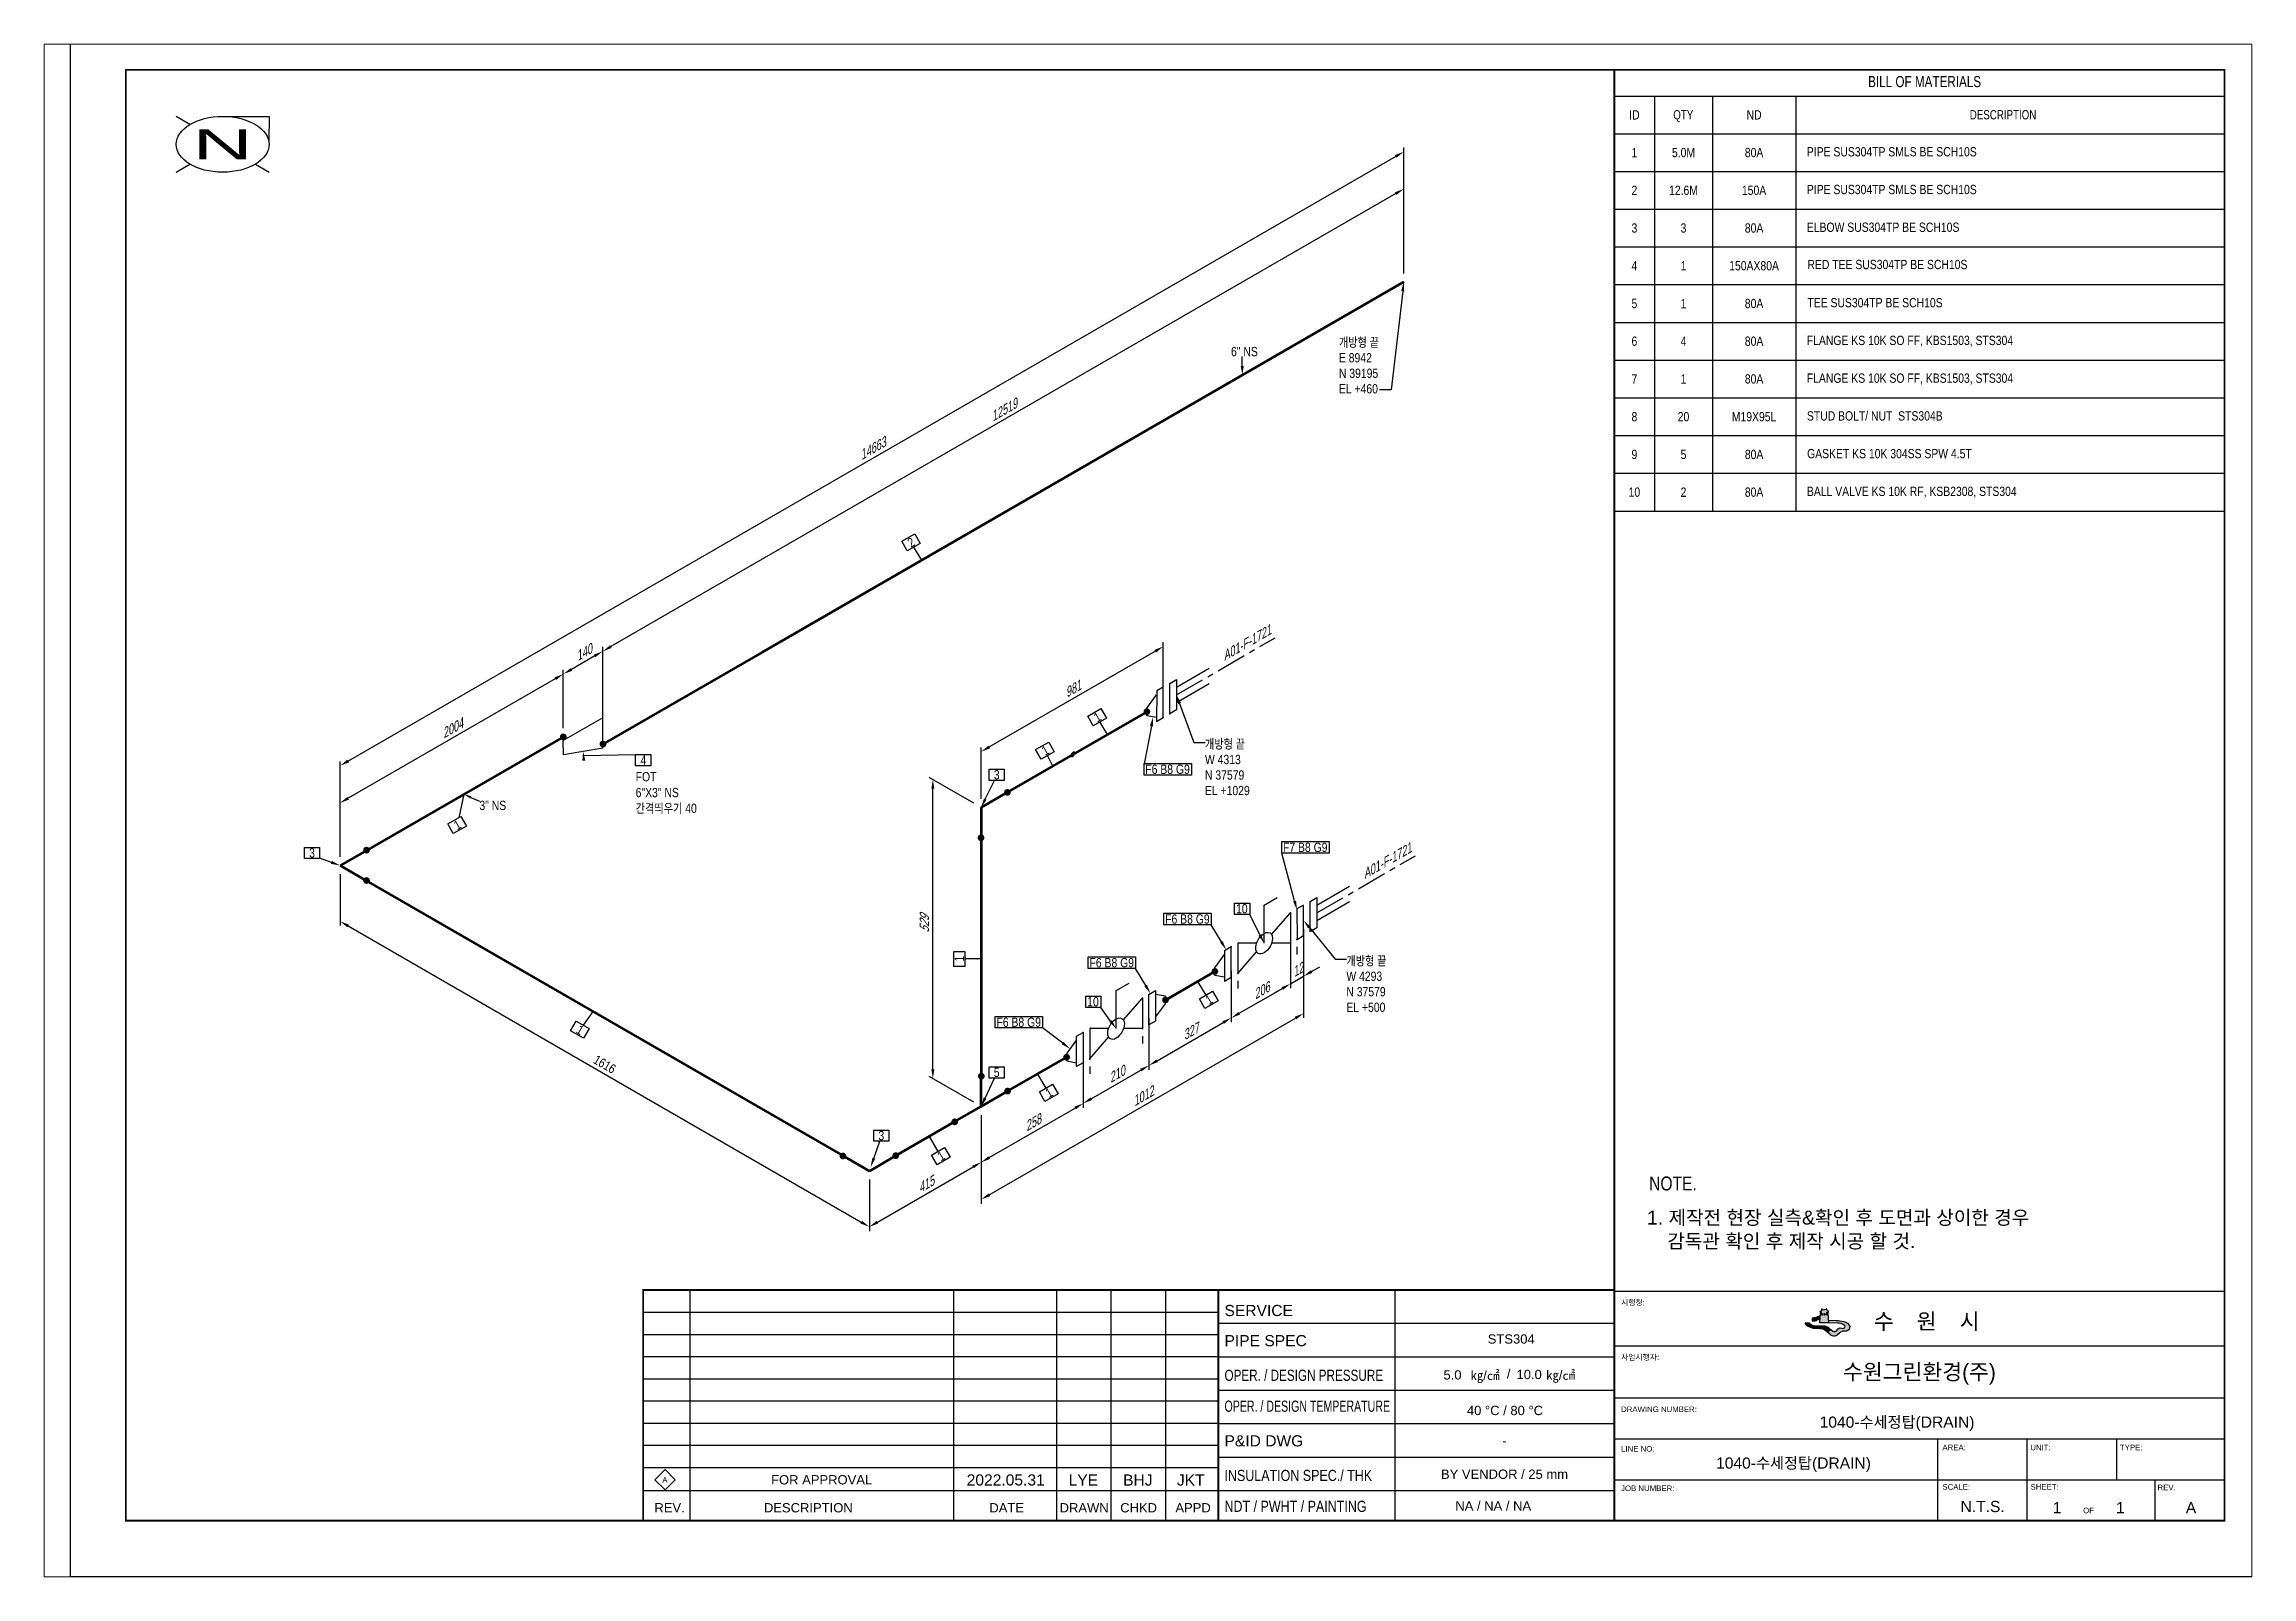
# Paper-space layout '배치1' of a CAD drawing. Header units: millimetres. Extents: x 0 to 588, y -18 to 390.
# The model-space entities are those that its viewports show. They can reach past a viewport. Long polylines and large blocks are cut down to what shows.
import ezdxf
from ezdxf import colors
from ezdxf.entities.mleader import LeaderData, LeaderLine
from ezdxf.enums import TextEntityAlignment as Align
from ezdxf.math import Vec2, Vec3

# ---------------------------------------------------------------- set-up
doc = ezdxf.new("R2010")
doc.units = ezdxf.units.MM
doc.header["$LTSCALE"] = 0.25
doc.linetypes.add('CENTER', pattern=[50.8, 31.75, -6.35, 6.35, -6.35])
doc.linetypes.add('DASHED2', pattern=[9.525, 6.35, -3.175])
for name, color, linetype in [('7', 5, 'Continuous'), ('TITLE', 7, 'Continuous'), ('기기', 6, 'Continuous'), ('기호', 4, 'Continuous'), ('밸브', 4, 'Continuous'), ('연속', 7, 'DASHED2'), ('열 추적 선', 7, 'CENTER'), ('용접', 1, 'Continuous'), ('주석', 7, 'Continuous'), ('지시선', 1, 'Continuous'), ('치수', 1, 'Continuous'), ('테이블', 7, 'Continuous')]:
    doc.layers.add(name, color=color, linetype=linetype)
doc.layers.add('파이프', color=3, linetype='Continuous', lineweight=70)
doc.styles.add('AdskIsoAnnotation', font='arial.ttf', dxfattribs={"width": 0.8, "height": 1})
doc.styles.add('AdskIsoMetric', font='arial.ttf', dxfattribs={"width": 0.8, "height": 2.5})
doc.styles.add('AdskIsoMetric-30', font='arial.ttf', dxfattribs={"width": 0.8, "height": 2.5})
doc.styles.add('AdskIsoMetric30', font='arial.ttf', dxfattribs={"width": 0.8, "oblique": 29.99985, "height": 2.5})
doc.styles.add('FF1', font='arial.ttf')
doc.styles.add('MtXpl_', font='')
doc.styles.add('RomanS', font='arial.ttf')
doc.styles.get("Standard").update_dxf_attribs({"font": 'arial.ttf'})
doc.styles.add('굴림', font='')
doc.styles.get('MtXpl_').set_extended_font_data('Gulim')
doc.styles.get('굴림').set_extended_font_data('Gulim')
doc.dimstyles.new('AdskIsoMetric', dxfattribs={"dimtxt": 2.5, "dimasz": 2.5, "dimexe": 1, "dimexo": 2, "dimgap": 0.8, "dimtad": 1, "dimdec": 0, "dimrnd": 1, "dimzin": 0, "dimdsep": 46, "dimtxsty": 'AdskIsoMetric', "dimcen": 0, "dimclrt": 7, "dimadec": 0, "dimazin": 0, "dimtfac": 1, "dimtdec": 0, "dimtmove": 1, "dimatfit": 3, "dimfxl": 0, "dimfrac": 2, "dimtolj": 1, "dimtzin": 0, "dimarcsym": 0})

psp = doc.layouts.new('배치1')

msp = doc.modelspace()

# ---------------------------------------------------------------- texts
at = {"color": 0, "linetype": 'ByBlock', "lineweight": 40, "width": 2}
msp.add_text('N', height=8, dxfattribs=at).set_placement((41, 385), align=Align.MIDDLE_CENTER)
at = {"color": 7, "linetype": 'ByBlock', "lineweight": -2, "style": 'RomanS'}
for s, height, p in [('SERVICE', 3, (310.25, 70.006)), ('시행청:', 1.5, (416.837, 72.886)), ('PIPE SPEC', 3, (310.25, 61.898)), ('사업시행자:', 1.5, (416.837, 58.196)), ('DRAWING NUMBER:', 1.5, (416.837, 44.196)), ('P&ID DWG ', 3, (310.25, 34.973)), ('LINE NO:', 1.5, (416.837, 33.579)), ('AREA:', 1.5, (503.19, 33.944)), ('UNIT:', 1.5, (526.812, 33.944)), ('TYPE:', 1.5, (550.891, 33.944)), ('JOB NUMBER:', 1.5, (416.837, 22.962)), ('SCALE:', 1.5, (503.19, 23.327)), ('SHEET:', 1.5, (526.89, 23.327)), ('REV.', 1.5, (560.998, 23.16)), ('OF', 1.5, (541, 17))]:
    msp.add_text(s, height=height, dxfattribs=at).set_placement(p)
at = {"style": '굴림'}
msp.add_text('수    원    시', height=4.25599, dxfattribs=at).set_placement((484.757, 66.468))
at = {"color": 7, "style": 'AdskIsoMetric'}
for s, p in [('STS304', (381.003, 62.591)), ('5.0', (369.103, 52.946)), ('㎏/㎠', (376.378, 52.807)), ('/', (386.126, 53.202)), ('10.0', (388.732, 53.064)), ('㎏/㎠', (396.696, 52.866)), ('40 %%DC / 80 %%DC', (375.399, 43.383)), ('NA / NA / NA', (372.284, 17.73))]:
    msp.add_text(s, height=2.5, dxfattribs=at).set_placement(p)
at = {"color": 7, "linetype": 'ByBlock', "lineweight": -2, "style": 'RomanS'}
for s, width, p in [('OPER. / DESIGN PRESSURE', 0.75, (310.25, 52.589)), ('OPER. / DESIGN TEMPERATURE', 0.68, (310.25, 44.281)), ('INSULATION SPEC./ THK', 0.8, (310.25, 25.664)), ('NDT / PWHT / PAINTING', 0.8, (310.25, 17.356))]:
    msp.add_text(s, height=3, dxfattribs=dict(at, width=width)).set_placement(p)
at = {"style": '굴림'}
msp.add_text('수원그린환경(주)', height=4.256, dxfattribs=at).set_placement((497, 55), align=Align.MIDDLE_CENTER)
at = {"color": 7, "style": 'AdskIsoMetric'}
for s, p in [('-', (385.5, 36.5)), ('FOR APPROVAL', (201.988, 26)), ('BY VENDOR / 25 mm', (385.5, 27.5))]:
    msp.add_text(s, height=2.5, dxfattribs=at).set_placement(p, align=Align.MIDDLE_CENTER)
at = {"color": 7, "linetype": 'ByBlock', "lineweight": -2, "style": 'RomanS'}
for s, p in [('REV.', (161.116, 17.225)), ('DESCRIPTION', (198.401, 17.225)), ('DATE', (251.719, 17.225)), ('DRAWN', (272.53, 17.225)), ('CHKD', (287.17, 17.225)), ('APPD', (301.809, 17.225))]:
    msp.add_text(s, height=2.5, dxfattribs=at).set_placement(p, align=Align.CENTER)
at = {"color": 7, "linetype": 'ByBlock', "lineweight": -2}
msp.add_text('N.T.S.', height=3, dxfattribs=at).set_placement((514, 17.32), align=Align.CENTER)
at = {"color": 7}
for tag, p in [('1040-수세정탑(DRAIN)', (491, 40)), ('1040-수세정탑(DRAIN)', (463.172, 29)), ('2022.05.31', (251.451, 24.452)), ('LYE', (272.32, 24.424)), ('BHJ', (286.959, 24.424)), ('JKT', (301.175, 24.424)), ('1', (534, 17)), ('1', (551, 17)), ('A', (570, 17))]:
    msp.add_attdef(tag, text='', height=3, dxfattribs=at).set_placement(p, align=Align.CENTER)
at = {"layer": 'TITLE', "color": 7, "linetype": 'Continuous', "style": 'FF1'}
msp.add_text('A', height=1.495, dxfattribs=at).set_placement((159.169, 25.222))
at = {"layer": '기기', "char_height": 2.5, "attachment_point": 5, "rotation": 29.999155, "style": 'AdskIsoMetric30'}
for insert in [(316.015, 250.836), (353.728, 192.226)]:
    msp.add_mtext('\\A1;A01-F-1721', dxfattribs=dict(at, insert=insert))
at = {"layer": '주석', "style": 'AdskIsoAnnotation', "width": 0.8}
msp.add_text('NOTE.', height=3.75, dxfattribs=at).set_placement((424.373, 103.772))
at = {"layer": '주석', "style": 'AdskIsoAnnotation'}
for s, p in [('1. 제작전 현장 실측&확인 후 도면과 상이한 경우 ', (423.78, 94.608)), ('   감독관 확인 후 제작 시공 할 것.', (424.903, 88.268))]:
    msp.add_text(s, height=3.75, dxfattribs=at).set_placement(p)
at = {"layer": '주석', "char_height": 2.5, "attachment_point": 7, "style": 'AdskIsoAnnotation'}
for s, insert in [('{\\fGulim|b0|i0|c129|p50;개방형 끝\\P}E 8942\\PN 39195\\PEL +460', (341, 318)), ('{\\Q0;6" NS}', (312, 328)), ('{\\fGulim|b0|i0|c129|p50;개방형 끝\\P}W 4313\\PN 37579\\PEL +1029', (305, 210)), ('{\\Q0;FOT}', (152, 213.703)), ('{\\Q0;3" NS}', (110, 206)), ('{\\Q0;간격띄우기 40}', (152, 205)), ('{\\Q0;6"X3" NS}', (152, 209.45)), ('{\\fGulim|b0|i0|c129|p50;개방형 끝\\P}W 4293\\PN 37579\\PEL +500', (343, 151.74))]:
    msp.add_mtext(s, dxfattribs=dict(at, insert=insert))
at = {"layer": '테이블', "width": 0.8}
for s, height, style, p in [('BILL OF MATERIALS', 3, 'MtXpl_', (483.23, 400.364)), ('QTY', 2.5, 'MtXpl_', (430.863, 391.689)), ('DESCRIPTION', 2.5, 'MtXpl_', (510.544, 391.692)), ('PIPE SUS304TP SMLS BE SCH10S', 2.5, 'AdskIsoMetric', (466.76, 381.744)), ('PIPE SUS304TP SMLS BE SCH10S', 2.5, 'AdskIsoMetric', (466.76, 371.601)), ('ELBOW SUS304TP BE SCH10S', 2.5, 'AdskIsoMetric', (466.755, 361.458)), ('RED TEE SUS304TP BE SCH10S', 2.5, 'AdskIsoMetric', (466.91, 351.436)), ('TEE SUS304TP BE SCH10S', 2.5, 'AdskIsoMetric', (466.91, 341.172)), ('FLANGE KS 10K SO FF, KBS1503, STS304', 2.5, 'AdskIsoMetric', (466.747, 331.03)), ('FLANGE KS 10K SO FF, KBS1503, STS304', 2.5, 'AdskIsoMetric', (466.747, 320.887)), ('STUD BOLT/ NUT  STS304B', 2.5, 'AdskIsoMetric', (466.771, 310.743)), ('GASKET KS 10K 304SS SPW 4.5T', 2.5, 'AdskIsoMetric', (466.827, 300.601)), ('BALL VALVE KS 10K RF, KSB2308, STS304', 2.5, 'AdskIsoMetric', (466.771, 290.457))]:
    msp.add_text(s, height=height, dxfattribs=dict(at, style=style)).set_placement(p)
at = {"layer": '테이블', "char_height": 2.5, "attachment_point": 5, "style": 'AdskIsoMetric'}
for s, insert, width in [('ID', (420.41, 392.911), 7.82004), ('ND', (452.574, 392.911), 19.37038), ('1', (420.41, 382.768), 7.82004), ('5.0M', (433.604, 382.768), 12.56849), ('80A', (452.574, 382.768), 19.37038), ('2', (420.41, 372.625), 7.82004), ('12.6M', (433.604, 372.625), 12.56849), ('150A', (452.574, 372.625), 19.37038), ('3', (420.41, 362.482), 7.82004), ('3', (433.604, 362.482), 12.56849), ('80A', (452.574, 362.482), 19.37038), ('4', (420.41, 352.339), 7.82004), ('1', (433.604, 352.339), 12.56849), ('150AX80A', (452.574, 352.339), 19.37038), ('5', (420.41, 342.196), 7.82004), ('1', (433.604, 342.196), 12.56849), ('80A', (452.574, 342.196), 19.37038), ('6', (420.41, 332.054), 7.82004), ('4', (433.604, 332.054), 12.56849), ('80A', (452.574, 332.054), 19.37038), ('7', (420.41, 321.911), 7.82004), ('1', (433.604, 321.911), 12.56849), ('80A', (452.574, 321.911), 19.37038), ('8', (420.41, 311.768), 7.82004), ('20', (433.604, 311.768), 12.56849), ('M19X95L', (452.574, 311.768), 19.37038), ('9', (420.41, 301.625), 7.82004), ('5', (433.604, 301.625), 12.56849), ('80A', (452.574, 301.625), 19.37038), ('10', (420.41, 291.482), 7.82004), ('2', (433.604, 291.482), 12.56849), ('80A', (452.574, 291.482), 19.37038)]:
    msp.add_mtext(s, dxfattribs=dict(at, insert=insert, width=width))

# ---------------------------------------------------------------- blocks, each defined once
blk = doc.blocks.new('플랜지WN-2-IsoLeft')
at = {"color": 0, "linetype": 'ByBlock', "lineweight": -2, "extrusion": (0, -0.816497, -0.57735)}
for p, q in [((-0.155, -0.115), (0.199, 0.089)), ((-0.066, 0.089), (-0.155, 0.038)), ((-0.155, 0.038), (-0.11, -0.089)), ((0.155, 0.064), (-0.066, 0.089)), ((0.287, 0.038), (-0.066, -0.166)), ((0.199, 0.089), (0.287, 0.038)), ((-0.066, -0.166), (-0.155, -0.115))]:
    blk.add_line(p, q, dxfattribs=at)
blk = doc.blocks.new('개스킷-2-IsoLeft')
at = {"color": 0, "linetype": 'ByBlock', "lineweight": -2, "extrusion": (0, 0, -1)}
for p in [(0.133, 0.128), (0.221, 0.077), (-0.23, -0.071), (-0.133, -0.128)]:
    blk.add_point(p, dxfattribs=at)
blk = doc.blocks.new('볼 밸브-2-IsoLeft')
at = {"color": 0, "linetype": 'ByBlock', "lineweight": -2, "extrusion": (0, -0.816497, -0.57735)}
for p, q in [((-0.177, 0.306), (-0.53, 0.102)), ((-0.05, 0.087), (-0.177, 0.306)), ((-0.53, 0.102), (-0.151, 0.029)), ((0.177, -0.306), (0.05, -0.087)), ((0.113, -0.065), (0.113, -0.065)), ((0.151, -0.029), (0.53, -0.102)), ((0.53, -0.102), (0.177, -0.306))]:
    blk.add_line(p, q, dxfattribs=at)
at = {"linetype": 'ByBlock', "extrusion": (0, 0, -1)}
for start_param, end_param in [(3.926991, 7.068583), (0.785398, 3.926991)]:
    blk.add_ellipse((0, 0), major_axis=(-0.159, 0), ratio=0.57735, start_param=start_param, end_param=end_param, dxfattribs=at)
blk = doc.blocks.new('Operator_Lever-2-IsoLeft')
at = {"color": 0, "linetype": 'ByBlock', "lineweight": -2, "extrusion": (0, -0.816497, -0.57735)}
for p, q in [((0, 0), (0.442, 0.255)), ((0.442, 0.255), (0.619, 0.153))]:
    blk.add_line(p, q, dxfattribs=at)
blk = doc.blocks.new('플랜지-2-IsoLeft')
at = {"color": 0, "linetype": 'ByBlock', "lineweight": -2}
blk.add_wipeout([(0.221, 0.077), (0.133, 0.128), (-0.221, -0.077), (-0.133, -0.128)], dxfattribs=at)
at = {"color": 0, "linetype": 'ByBlock', "lineweight": -2, "extrusion": (0, -0.816497, -0.57735)}
for p, q in [((0.133, 0.128), (-0.221, -0.077)), ((-0.133, -0.128), (0.221, 0.077)), ((0.221, 0.077), (0.133, 0.128)), ((-0.221, -0.077), (-0.133, -0.128))]:
    blk.add_line(p, q, dxfattribs=at)
at = {"color": 0, "linetype": 'ByBlock', "lineweight": -2}
blk.add_wipeout([(0.221, 0.077), (0.133, 0.128), (-0.221, -0.077), (-0.133, -0.128)], dxfattribs=at)
at = {"color": 0, "linetype": 'ByBlock', "lineweight": -2, "extrusion": (0, -0.816497, -0.57735)}
for p, q in [((0.133, 0.128), (-0.221, -0.077)), ((-0.133, -0.128), (0.221, 0.077)), ((0.221, 0.077), (0.133, 0.128)), ((-0.221, -0.077), (-0.133, -0.128))]:
    blk.add_line(p, q, dxfattribs=at)
blk = doc.blocks.new('플랜지WN-1-IsoLeft')
at = {"color": 0, "linetype": 'ByBlock', "lineweight": -2, "extrusion": (0, 0.816497, 0.57735)}
for p, q in [((0.199, 0.089), (-0.155, -0.115)), ((-0.155, 0.038), (-0.066, 0.089)), ((-0.11, -0.089), (-0.155, 0.038)), ((-0.066, 0.089), (0.155, 0.064)), ((-0.066, -0.166), (0.287, 0.038)), ((0.287, 0.038), (0.199, 0.089)), ((-0.155, -0.115), (-0.066, -0.166))]:
    blk.add_line(p, q, dxfattribs=at)
blk = doc.blocks.new('개스킷-1-IsoLeft')
at = {"color": 0, "linetype": 'ByBlock', "lineweight": -2}
for p in [(0.124, 0.133), (0.221, 0.077), (-0.221, -0.077), (-0.133, -0.128)]:
    blk.add_point(p, dxfattribs=at)
blk = doc.blocks.new('리듀서 ECC-1-IsoLeft')
at = {"color": 0, "linetype": 'ByBlock', "lineweight": -2, "extrusion": (0, 0.816497, 0.57735)}
for p, q in [((-0.298, 0.134), (-0.133, 0.23)), ((0.044, -0.281), (-0.298, 0.134)), ((0.398, -0.077), (-0.133, 0.23)), ((0.044, -0.281), (0.398, -0.077))]:
    blk.add_line(p, q, dxfattribs=at)
blk = doc.blocks.new('*D33')
at = {"layer": 'Defpoints', "color": 0}
for p in [(293.78, 249.98), (293.78, 234.98), (244.86, 206.74)]:
    blk.add_point(p, dxfattribs=at)
at = {"layer": '치수', "color": 0, "lineweight": -2}
for p, q in [((293.78, 237.29), (293.78, 251.14)), ((247.03, 222.99), (291.62, 248.73)), ((244.86, 209.05), (244.86, 222.89))]:
    blk.add_line(p, q, dxfattribs=at)
at = {"layer": '치수', "color": 0}
for points in [[(291.41, 249.09), (291.83, 248.37), (293.78, 249.98)], [(246.82, 223.35), (247.24, 222.63), (244.86, 221.74)]]:
    blk.add_solid(points, dxfattribs=at)
at = {"layer": '치수', "color": 7, "insert": (269.32, 238.48), "char_height": 2.5, "attachment_point": 5, "rotation": 29.99985, "style": 'AdskIsoMetric30'}
blk.add_mtext('\\A1;981', dxfattribs=at)
blk = doc.blocks.new('*D34')
at = {"layer": 'Defpoints', "color": 0}
for p in [(231.87, 214.24), (244.86, 206.74), (244.86, 126.36)]:
    blk.add_point(p, dxfattribs=at)
at = {"layer": '치수', "color": 0, "lineweight": -2}
for p, q in [((242.86, 207.89), (230.87, 214.82)), ((231.87, 136.36), (231.87, 211.74)), ((242.86, 127.51), (230.87, 134.43))]:
    blk.add_line(p, q, dxfattribs=at)
at = {"layer": '치수', "color": 0}
for points in [[(231.46, 211.74), (232.29, 211.74), (231.87, 214.24)], [(231.46, 136.36), (232.29, 136.36), (231.87, 133.86)]]:
    blk.add_solid(points, dxfattribs=at)
at = {"layer": '치수', "color": 7, "insert": (229.61, 175.36), "char_height": 2.5, "attachment_point": 5, "rotation": 89.99828, "style": 'AdskIsoMetric30'}
blk.add_mtext('\\A1;529', dxfattribs=at)
blk = doc.blocks.new('*D35')
at = {"layer": 'Defpoints', "color": 0}
for p in [(244.86, 126.36), (214.8, 109), (244.86, 111.36)]:
    blk.add_point(p, dxfattribs=at)
at = {"layer": '치수', "color": 0, "lineweight": -2}
for p, q in [((244.86, 124.05), (244.86, 110.2)), ((216.97, 95.25), (242.7, 110.11)), ((214.8, 106.69), (214.8, 92.85))]:
    blk.add_line(p, q, dxfattribs=at)
at = {"layer": '치수', "color": 0}
for points in [[(242.49, 110.47), (242.91, 109.74), (244.86, 111.36)], [(216.76, 95.61), (217.17, 94.89), (214.8, 94)]]:
    blk.add_solid(points, dxfattribs=at)
at = {"layer": '치수', "color": 7, "insert": (229.83, 105.29), "char_height": 2.5, "attachment_point": 5, "rotation": 29.99916, "style": 'AdskIsoMetric30'}
blk.add_mtext('\\A1;415', dxfattribs=at)
blk = doc.blocks.new('*D36')
at = {"layer": 'Defpoints', "color": 0}
for p in [(272.27, 142.18), (244.86, 126.36), (272.27, 127.18)]:
    blk.add_point(p, dxfattribs=at)
at = {"layer": '치수', "color": 0, "lineweight": -2}
for p, q in [((272.27, 139.87), (272.27, 126.02)), ((247.03, 112.61), (270.1, 125.93)), ((244.86, 124.05), (244.86, 110.2))]:
    blk.add_line(p, q, dxfattribs=at)
at = {"layer": '치수', "color": 0}
for points in [[(269.89, 126.29), (270.31, 125.57), (272.27, 127.18)], [(246.82, 112.97), (247.24, 112.24), (244.86, 111.36)]]:
    blk.add_solid(points, dxfattribs=at)
at = {"layer": '치수', "color": 7, "insert": (258.56, 121.88), "char_height": 2.5, "attachment_point": 5, "rotation": 29.99916, "style": 'AdskIsoMetric30'}
blk.add_mtext('\\A1;258', dxfattribs=at)
blk = doc.blocks.new('*D37')
at = {"layer": 'Defpoints', "color": 0}
for p in [(289.95, 152.38), (272.27, 138.09), (289.95, 137.38)]:
    blk.add_point(p, dxfattribs=at)
at = {"layer": '치수', "color": 0, "lineweight": -2}
for p, q in [((289.95, 150.07), (289.95, 136.23)), ((272.27, 135.79), (272.27, 126.02)), ((274.43, 128.43), (287.78, 136.13))]:
    blk.add_line(p, q, dxfattribs=at)
at = {"layer": '치수', "color": 0}
for points in [[(287.57, 136.49), (287.99, 135.77), (289.95, 137.38)], [(274.22, 128.79), (274.64, 128.07), (272.27, 127.18)]]:
    blk.add_solid(points, dxfattribs=at)
at = {"layer": '치수', "color": 7, "insert": (281.11, 134.9), "char_height": 2.5, "attachment_point": 5, "rotation": 29.99916, "style": 'AdskIsoMetric30'}
blk.add_mtext('\\A1;210', dxfattribs=at)
blk = doc.blocks.new('개스킷 해치 표식-2-IsoLeft')
at = {"linetype": 'ByBlock', "lineweight": -2, "extrusion": (0, -0.816497, -0.57735)}
blk.add_line((0, 0), (0.088, 0.051), dxfattribs=at)
blk = doc.blocks.new('*D38')
at = {"layer": 'Defpoints', "color": 0}
for p in [(312.05, 165.15), (312.05, 150.15), (289.95, 148.3)]:
    blk.add_point(p, dxfattribs=at)
at = {"layer": '치수', "color": 0, "lineweight": -2}
for p, q in [((312.05, 162.84), (312.05, 148.99)), ((292.11, 138.63), (309.89, 148.9)), ((289.95, 145.99), (289.95, 136.23))]:
    blk.add_line(p, q, dxfattribs=at)
at = {"layer": '치수', "color": 0}
for points in [[(309.68, 149.26), (310.1, 148.54), (312.05, 150.15)], [(291.9, 138.99), (292.32, 138.27), (289.95, 137.38)]]:
    blk.add_solid(points, dxfattribs=at)
at = {"layer": '치수', "color": 7, "insert": (301, 146.38), "char_height": 2.5, "attachment_point": 5, "rotation": 29.99916, "style": 'AdskIsoMetric30'}
blk.add_mtext('\\A1;327', dxfattribs=at)
blk = doc.blocks.new('*D39')
at = {"layer": 'Defpoints', "color": 0}
for p in [(327.96, 174.33), (312.05, 165.15), (327.96, 159.33)]:
    blk.add_point(p, dxfattribs=at)
at = {"layer": '치수', "color": 0, "lineweight": -2}
for p, q in [((327.96, 172.02), (327.96, 158.18)), ((312.05, 162.84), (312.05, 148.99)), ((314.22, 151.4), (325.8, 158.08))]:
    blk.add_line(p, q, dxfattribs=at)
at = {"layer": '치수', "color": 0}
for points in [[(325.59, 158.44), (326.01, 157.72), (327.96, 159.33)], [(314.01, 151.76), (314.43, 151.04), (312.05, 150.15)]]:
    blk.add_solid(points, dxfattribs=at)
at = {"layer": '치수', "color": 7, "insert": (320.01, 157.36), "char_height": 2.5, "attachment_point": 5, "rotation": 29.99916, "style": 'AdskIsoMetric30'}
blk.add_mtext('\\A1;206', dxfattribs=at)
blk = doc.blocks.new('*D40')
at = {"layer": 'Defpoints', "color": 0}
for p in [(327.96, 174.33), (331.5, 176.37), (331.5, 161.37)]:
    blk.add_point(p, dxfattribs=at)
at = {"layer": '치수', "color": 0, "lineweight": -2}
for p, q in [((331.5, 174.06), (331.5, 160.22)), ((327.96, 172.02), (327.96, 158.18)), ((327.96, 159.33), (331.5, 161.37)), ((333.66, 162.62), (335.83, 163.87)), ((325.8, 158.08), (323.63, 156.83))]:
    blk.add_line(p, q, dxfattribs=at)
at = {"layer": '치수', "color": 0}
for points in [[(333.45, 162.98), (333.87, 162.26), (331.5, 161.37)], [(325.59, 158.44), (326.01, 157.72), (327.96, 159.33)]]:
    blk.add_solid(points, dxfattribs=at)
at = {"layer": '치수', "color": 7, "insert": (329.73, 162.94), "char_height": 2.5, "attachment_point": 5, "rotation": 29.99916, "style": 'AdskIsoMetric30'}
blk.add_mtext('\\A1;12', dxfattribs=at)
blk = doc.blocks.new('*D41')
at = {"layer": 'Defpoints', "color": 0}
for p in [(331.5, 176.37), (331.5, 151.37), (244.86, 126.36)]:
    blk.add_point(p, dxfattribs=at)
at = {"layer": '치수', "color": 0, "lineweight": -2}
for p, q in [((331.5, 174.06), (331.5, 150.22)), ((247.03, 102.61), (329.33, 150.12)), ((244.86, 124.05), (244.86, 100.2))]:
    blk.add_line(p, q, dxfattribs=at)
at = {"layer": '치수', "color": 0}
for points in [[(329.12, 150.48), (329.54, 149.76), (331.5, 151.37)], [(246.82, 102.97), (247.24, 102.24), (244.86, 101.36)]]:
    blk.add_solid(points, dxfattribs=at)
at = {"layer": '치수', "color": 7, "insert": (288.18, 128.98), "char_height": 2.5, "attachment_point": 5, "rotation": 29.99916, "style": 'AdskIsoMetric30'}
blk.add_mtext('\\A1;1012', dxfattribs=at)
blk = doc.blocks.new('*D42')
at = {"layer": 'Defpoints', "color": 0}
for p in [(72.57, 191.12), (214.8, 109), (214.8, 94)]:
    blk.add_point(p, dxfattribs=at)
at = {"layer": '치수', "color": 0, "lineweight": -2}
for p, q in [((72.57, 188.81), (72.57, 174.97)), ((74.73, 174.87), (212.64, 95.25)), ((214.8, 106.69), (214.8, 92.85))]:
    blk.add_line(p, q, dxfattribs=at)
at = {"layer": '치수', "color": 0}
for points in [[(74.94, 175.23), (74.53, 174.51), (72.57, 176.12)], [(212.84, 95.61), (212.43, 94.89), (214.8, 94)]]:
    blk.add_solid(points, dxfattribs=at)
at = {"layer": '치수', "color": 7, "insert": (143.68, 137.68), "char_height": 2.5, "attachment_point": 5, "rotation": 329.99902, "style": 'AdskIsoMetric-30'}
blk.add_mtext('\\A1;1616', dxfattribs=at)
blk = doc.blocks.new('*D43')
at = {"layer": 'Defpoints', "color": 0}
for p in [(358.43, 348), (143.17, 248.72), (143.17, 223.72)]:
    blk.add_point(p, dxfattribs=at)
at = {"layer": '치수', "color": 0, "lineweight": -2}
for p, q in [((358.43, 350.31), (358.43, 374.15)), ((356.26, 371.75), (145.34, 249.97)), ((143.17, 226.03), (143.17, 249.87))]:
    blk.add_line(p, q, dxfattribs=at)
at = {"layer": '치수', "color": 0}
for points in [[(356.06, 372.11), (356.47, 371.39), (358.43, 373)], [(145.13, 250.33), (145.55, 249.61), (143.17, 248.72)]]:
    blk.add_solid(points, dxfattribs=at)
at = {"layer": '치수', "color": 7, "insert": (250.8, 313.48), "char_height": 2.5, "attachment_point": 5, "rotation": 30.0005, "style": 'AdskIsoMetric30'}
blk.add_mtext('\\A1;12519', dxfattribs=at)
blk = doc.blocks.new('*D44')
at = {"layer": 'Defpoints', "color": 0}
for p in [(132.56, 242.59), (132.56, 231.7), (143.17, 229.66)]:
    blk.add_point(p, dxfattribs=at)
at = {"layer": '치수', "color": 0, "lineweight": -2}
for p, q in [((143.17, 231.97), (143.17, 249.87)), ((132.56, 234.01), (132.56, 243.75)), ((141, 247.47), (134.73, 243.84))]:
    blk.add_line(p, q, dxfattribs=at)
at = {"layer": '치수', "color": 0}
for points in [[(134.52, 244.2), (134.94, 243.48), (132.56, 242.59)], [(140.8, 247.83), (141.21, 247.11), (143.17, 248.72)]]:
    blk.add_solid(points, dxfattribs=at)
at = {"layer": '치수', "color": 7, "insert": (137.87, 248.27), "char_height": 2.5, "attachment_point": 5, "rotation": 30.0005, "style": 'AdskIsoMetric30'}
blk.add_mtext('\\A1;140', dxfattribs=at)
blk = doc.blocks.new('*D45')
at = {"layer": 'Defpoints', "color": 0}
for p in [(132.56, 225.76), (72.57, 207.95), (72.57, 191.12)]:
    blk.add_point(p, dxfattribs=at)
at = {"layer": '치수', "color": 0, "lineweight": -2}
for p, q in [((132.56, 228.07), (132.56, 243.75)), ((130.4, 241.34), (74.73, 209.2)), ((72.57, 193.43), (72.57, 209.11))]:
    blk.add_line(p, q, dxfattribs=at)
at = {"layer": '치수', "color": 0}
for points in [[(130.19, 241.7), (130.61, 240.98), (132.56, 242.59)], [(74.53, 209.57), (74.94, 208.84), (72.57, 207.95)]]:
    blk.add_solid(points, dxfattribs=at)
at = {"layer": '치수', "color": 7, "insert": (102.57, 227.89), "char_height": 2.5, "attachment_point": 5, "rotation": 30.0005, "style": 'AdskIsoMetric30'}
blk.add_mtext('\\A1;2004', dxfattribs=at)
blk = doc.blocks.new('*D46')
at = {"layer": 'Defpoints', "color": 0}
for p in [(358.43, 348), (72.57, 217.96), (72.57, 191.12)]:
    blk.add_point(p, dxfattribs=at)
at = {"layer": '치수', "color": 0, "lineweight": -2}
for p, q in [((356.27, 381.75), (74.74, 219.21)), ((358.43, 350.31), (358.43, 384.15)), ((72.57, 193.43), (72.57, 219.11))]:
    blk.add_line(p, q, dxfattribs=at)
at = {"layer": '치수', "color": 0}
for points in [[(356.06, 382.11), (356.47, 381.39), (358.43, 383)], [(74.53, 219.57), (74.95, 218.85), (72.57, 217.96)]]:
    blk.add_solid(points, dxfattribs=at)
at = {"layer": '치수', "color": 7, "insert": (215.5, 303.09), "char_height": 2.5, "attachment_point": 5, "rotation": 30.0005, "style": 'AdskIsoMetric30'}
blk.add_mtext('\\A1;14663', dxfattribs=at)
blk = doc.blocks.new('엘보우-1-Iso2DSkew90')
at = {"color": 0, "linetype": 'ByBlock', "lineweight": -2, "extrusion": (0, 0.816497, 0.57735)}
for p, q in [((-7.07, 4.08), (0, 0)), ((0, 0), (7.07, 4.08)), ((0, 0), (0, 0))]:
    blk.add_line(p, q, dxfattribs=at)
blk = doc.blocks.new('엘보우-2-Iso2DSkew90')
at = {"color": 0, "linetype": 'ByBlock', "lineweight": -2, "extrusion": (0, 0.816497, 0.57735)}
for p, q in [((7.07, 4.08), (0, 0)), ((0, 0), (7.07, -4.08)), ((0, 0), (0, 0))]:
    blk.add_line(p, q, dxfattribs=at)
blk = doc.blocks.new('티-1-Iso2DSkew90')
at = {"color": 0, "linetype": 'ByBlock', "lineweight": -2, "extrusion": (0.707092, -0.408288, 0.57734)}
for p, q in [((0, 0), (0, 8.16)), ((-7.07, -4.08), (0, 0)), ((0, 0), (7.07, 4.08))]:
    blk.add_line(p, q, dxfattribs=at)
blk = doc.blocks.new('엘보우-3-Iso2DSkew90')
at = {"color": 0, "linetype": 'ByBlock', "lineweight": -2, "extrusion": (0.707107, -0.408248, 0.57735)}
for p, q in [((7.07, 4.08), (0, 0)), ((0, 0), (0, -8.16)), ((0, 0), (0, 0))]:
    blk.add_line(p, q, dxfattribs=at)
blk = doc.blocks.new('Buttweld')
at = {"lineweight": -2}
blk.add_hatch(color=0, dxfattribs=at).paths.add_polyline_path([(0.044, -0.003), (0.043, 0.005), (0.041, 0.013), (0.038, 0.02), (0.033, 0.026), (0.028, 0.032), (0.021, 0.037), (0.014, 0.04), (0.007, 0.042), (-0.001, 0.043), (-0.009, 0.042), (-0.017, 0.04), (-0.024, 0.037), (-0.03, 0.032), (-0.036, 0.026), (-0.04, 0.02), (-0.044, 0.013), (-0.046, 0.005), (-0.047, -0.003), (-0.046, -0.01), (-0.044, -0.018), (-0.04, -0.025), (-0.036, -0.032), (-0.03, -0.037), (-0.024, -0.042), (-0.017, -0.045), (-0.009, -0.047), (-0.001, -0.048), (0.007, -0.047), (0.014, -0.045), (0.021, -0.042), (0.028, -0.037), (0.033, -0.032), (0.038, -0.025), (0.041, -0.018), (0.043, -0.01)], is_closed=False, flags=0)
blk = doc.blocks.new('Weld-1-IsoLeft')
blk.add_hatch(color=256).paths.add_polyline_path([(-0.029, 0.019), (-0.034, 0.016), (-0.038, 0.012), (-0.041, 0.007), (-0.042, 0.003), (-0.042, -0.002), (-0.041, -0.006), (-0.038, -0.011), (-0.034, -0.014), (-0.029, -0.018), (-0.023, -0.021), (-0.016, -0.023), (-0.009, -0.025), (-0.001, -0.025), (0.007, -0.025), (0.014, -0.025), (0.022, -0.023), (0.029, -0.021), (0.035, -0.018), (0.04, -0.014), (0.044, -0.011), (0.046, -0.006), (0.048, -0.002), (0.048, 0.003), (0.046, 0.007), (0.044, 0.012), (0.04, 0.016), (0.035, 0.019), (0.029, 0.022), (0.022, 0.024), (0.014, 0.026), (0.007, 0.027), (-0.001, 0.027), (-0.009, 0.026), (-0.016, 0.024), (-0.023, 0.022)], is_closed=False, flags=0)
blk = doc.blocks.new('AnnoRect')
at = {"color": 0, "linetype": 'ByBlock', "lineweight": -2}
blk.add_wipeout([(-0.81, -0.6), (-0.81, 0.6), (0.81, 0.6), (0.81, -0.6)], dxfattribs=at)
blk.add_lwpolyline([(-0.81, -0.6), (-0.81, 0.6), (0.81, 0.6), (0.81, -0.6)], close=True, dxfattribs=at)
at = {"color": 0, "linetype": 'ByBlock', "lineweight": -2, "style": 'AdskIsoAnnotation', "width": 0.8}
blk.add_attdef('XX', text='', height=1, dxfattribs=at).set_placement((0, 0), align=Align.MIDDLE_CENTER)
blk = doc.blocks.new('끝 장비-1-IsoLeft')
at = {"color": 0, "linetype": 'ByBlock', "lineweight": -2, "extrusion": (0, 0.816497, 0.57735)}
for p, q in [((0, 0.102), (-0.442, 0.357)), ((-0.177, 0), (-0.619, 0.255)), ((-0.265, -0.051), (0.088, 0.153)), ((0.177, 0.102), (-0.177, -0.102)), ((0.088, 0.153), (0.177, 0.102)), ((-0.177, -0.102), (-0.265, -0.051))]:
    blk.add_line(p, q, dxfattribs=at)
blk = doc.blocks.new('수원시마크')
h = blk.add_hatch(color=5)
h.paths.add_polyline_path([(6.27, 4.13), (6.04, 6.98), (5.7, 6.98), (5.7, 7.25), (6.13, 7.29), (6.13, 7.5), (5.64, 7.81), (5.64, 8.21), (5.5, 8.21), (5.5, 8.01), (4.93, 7.98), (4.36, 8.01), (4.36, 8.21), (4.22, 8.21), (4.22, 7.81), (3.73, 7.5), (3.73, 7.29), (4.16, 7.25), (4.16, 6.98), (3.82, 6.98), (3.59, 4.13)])
h.paths.add_polyline_path([(4.76, 6.46), (4.76, 6.74), (5.1, 6.74), (5.1, 6.46)], flags=16)
h.paths.add_polyline_path([(5.41, 6.46), (5.41, 6.74), (5.75, 6.74), (5.75, 6.46)], flags=16)
h.paths.add_polyline_path([(4.45, 6.46), (4.11, 6.46), (4.11, 6.74), (4.45, 6.74)], flags=16)
h.paths.add_polyline_path([(8.83, 4.05, -0.174291), (10.75, 3.51, -0.59696), (10.82, 2.7, -0.25604), (10.22, 2.53, 0.024566), (9.63, 2.64, 0.278989), (8.96, 2.35), (8.37, 1.69, -0.298853), (7.44, 1.72), (6.79, 2.24), (5.76, 1.43), (6.54, 0.8, 0.063286), (7.28, 0.37, 0.24753), (8.73, 0.49), (9.46, 1.2, -0.193471), (10.41, 1.66), (11.45, 1.69, 0.388319), (12.37, 3.05, 0.259907), (10.64, 4.57, 0.04063), (8.4, 4.86), (6.21, 4.91), (6.27, 4.13), (6.32, 4.13)])
for color, points in [(3, [(4.54, 3.3), (1.78, 3.3, -0.16593), (0.46, 4.14), (-0.62, 4.14, 0.174295), (0.21, 3.1, 0.126792), (2.29, 2.45), (3.76, 2.41, -0.209259), (4.99, 2.06), (5.76, 1.43), (6.79, 2.24), (6.45, 2.52, 0.16522)]), (1, [(3.75, 6.08, 0.143186), (2.76, 5.78, -0.141847), (1.87, 5.57), (1.39, 5.55), (1.39, 4.73), (1.96, 4.73, 0.144474), (2.64, 4.86), (2.85, 4.99, -0.277731), (3.42, 5.19), (3.68, 5.22)])]:
    blk.add_hatch(color=color).paths.add_polyline_path(points)
at = {"color": 1}
blk.add_line((5.76, 1.43), (6.79, 2.24), dxfattribs=at)
at = {"color": 5}
for points in [[(3.59, 4.13), (3.82, 6.98), (4.16, 6.98), (4.16, 7.25), (3.73, 7.29), (3.73, 7.5), (4.22, 7.81), (4.22, 8.21), (4.36, 8.21), (4.36, 8.01), (4.93, 7.98)], [(6.27, 4.13), (6.04, 6.98), (5.7, 6.98), (5.7, 7.25), (6.13, 7.29), (6.13, 7.5), (5.64, 7.81), (5.64, 8.21), (5.5, 8.21), (5.5, 8.01), (4.93, 7.98)]]:
    blk.add_lwpolyline(points, dxfattribs=at)
for points in [[(4.11, 6.46), (4.45, 6.46), (4.45, 6.74), (4.11, 6.74)], [(4.76, 6.46), (5.1, 6.46), (5.1, 6.74), (4.76, 6.74)], [(5.75, 6.46), (5.41, 6.46), (5.41, 6.74), (5.75, 6.74)]]:
    blk.add_lwpolyline(points, close=True, dxfattribs=at)
for points in [[(6.2, 4.91), (8.4, 4.86, -0.04063), (10.64, 4.57, -0.259907), (12.37, 3.05, -0.388319), (11.45, 1.69), (10.41, 1.66, 0.193471), (9.46, 1.2), (8.73, 0.49, -0.24753), (7.28, 0.37, -0.063286), (6.54, 0.8), (4.99, 2.06, 0.209259), (3.76, 2.41), (2.29, 2.45, -0.126792), (0.21, 3.1, -0.174295), (-0.62, 4.14, -2.92713)], [(-0.62, 4.14), (0.46, 4.14, 0.16593), (1.78, 3.3), (4.54, 3.3, -0.16522), (6.45, 2.52), (7.44, 1.72, 0.298853), (8.37, 1.69), (8.96, 2.35, -0.278989), (9.63, 2.64, -0.024566), (10.22, 2.53, 0.25604), (10.82, 2.7, 0.59696), (10.75, 3.51, 0.174291), (8.83, 4.05), (6.32, 4.13), (3.59, 4.13)]]:
    blk.add_lwpolyline(points, format="xyb", dxfattribs=at)
at = {"color": 1}
blk.add_lwpolyline([(3.75, 6.08, 0.143186), (2.76, 5.78, -0.141847), (1.87, 5.57), (1.39, 5.55), (1.39, 4.73), (1.96, 4.73, 0.144474), (2.64, 4.86), (2.85, 4.99, -0.277731), (3.42, 5.19), (3.68, 5.22)], format="xyb", dxfattribs=at)
blk = doc.blocks.new('T')
at = {"layer": '지시선', "xscale": 48, "yscale": 48, "zscale": 48}
blk.add_blockref('수원시마크', (-288, -200), dxfattribs=at)

# ---------------------------------------------------------------- dimensions: what is measured, and where the dimension line sits
at = {"layer": '치수'}
for base, p1, p2, angle, text, override, picture, middle in [((72.572, 217.956), (358.427, 348), (72.569, 191.12), 210.000499, '14663', {"dimtad": 0, "dimlfac": 44.978632, "dimtxsty": 'AdskIsoMetric30', "dimse1": 0, "dimse2": 0, "dimsd1": 0, "dimsd2": 0, "dimtmove": 1}, '*D46', (215.502, 303.095)), ((143.172, 248.718), (358.427, 348), (143.169, 223.716), 210.000499, '12519', {"dimtad": 0, "dimlfac": 50.366774, "dimtxsty": 'AdskIsoMetric30', "dimse1": 0, "dimse2": 0, "dimsd1": 0, "dimsd2": 0, "dimtmove": 1}, '*D43', (250.801, 313.476)), ((132.563, 242.593), (143.169, 229.66), (132.563, 231.701), 210.000499, '140', {"dimtad": 0, "dimlfac": 17.110602, "dimtxsty": 'AdskIsoMetric30', "dimse1": 0, "dimse2": 0, "dimsd1": 0, "dimsd2": 0, "dimtmove": 1}, '*D44', (137.867, 248.272)), ((293.785, 249.983), (244.864, 206.739), (293.785, 234.983), 29.99985, '981', {"dimtad": 0, "dimlfac": 17.360945, "dimtxsty": 'AdskIsoMetric30', "dimse1": 0, "dimse2": 0, "dimsd1": 0, "dimsd2": 0, "dimtmove": 1}, '*D33', (269.325, 238.478)), ((72.569, 207.955), (132.563, 225.757), (72.569, 191.12), 210.000499, '2004', {"dimtad": 0, "dimlfac": 28.930017, "dimtxsty": 'AdskIsoMetric30', "dimse1": 0, "dimse2": 0, "dimsd1": 0, "dimsd2": 0, "dimtmove": 1}, '*D45', (102.566, 227.891)), ((231.874, 214.239), (244.862, 126.356), (244.864, 206.739), 89.998277, '529', {"dimtad": 0, "dimlfac": 6.575276, "dimtxsty": 'AdskIsoMetric30', "dimse1": 0, "dimse2": 0, "dimsd1": 0, "dimsd2": 0, "dimtmove": 1}, '*D34', (229.607, 175.356)), ((214.8, 94), (72.569, 191.12), (214.8, 109), 329.999016, '1616', {"dimtad": 0, "dimlfac": 9.837407, "dimtxsty": 'AdskIsoMetric-30', "dimse1": 0, "dimse2": 0, "dimsd1": 0, "dimsd2": 0, "dimtmove": 1}, '*D42', (143.684, 137.677)), ((289.945, 137.383), (272.267, 138.095), (289.945, 152.384), 29.999155, '210', {"dimtad": 0, "dimlfac": 9.332518, "dimtxsty": 'AdskIsoMetric30', "dimse1": 0, "dimse2": 0, "dimsd1": 0, "dimsd2": 0, "dimtmove": 1}, '*D37', (281.106, 134.897)), ((272.267, 127.177), (244.862, 126.356), (272.267, 142.177), 29.999155, '258', {"dimtad": 0, "dimlfac": 8.148841, "dimtxsty": 'AdskIsoMetric30', "dimse1": 0, "dimse2": 0, "dimsd1": 0, "dimsd2": 0, "dimtmove": 1}, '*D36', (258.565, 121.884)), ((244.862, 111.356), (214.8, 109), (244.862, 126.356), 29.999155, '415', {"dimtad": 0, "dimlfac": 11.957016, "dimtxsty": 'AdskIsoMetric30', "dimse1": 0, "dimse2": 0, "dimsd1": 0, "dimsd2": 0, "dimtmove": 1}, '*D35', (229.831, 105.295))]:
    dim = msp.add_linear_dim(base=base, p1=p1, p2=p2, angle=angle, text=text, dimstyle='AdskIsoMetric', override=override, dxfattribs=at)
    dim.commit()
    dim.dimension.update_dxf_attribs({"geometry": picture, "text_midpoint": middle, "dimtype": 160})

# ---------------------------------------------------------------- linework, layer by layer
at = {"color": 0, "linetype": 'ByBlock', "lineweight": 25}
for p, q in [((32.161, 390.303), (28.5, 392.5)), ((42, 392.476), (53.5, 392.5)), ((53.5, 392.5), (53.388, 386)), ((28.5, 377.5), (32.161, 379.697)), ((49.839, 379.697), (53.5, 377.5))]:
    msp.add_line(p, q, dxfattribs=at)
at = {"color": 0, "linetype": 'ByBlock', "lineweight": -2}
msp.add_line((41, 385), (41, 385), dxfattribs=at)
msp.add_line((41, 385), (41, 385), dxfattribs=at)
msp.add_line((41, 385), (41, 385), dxfattribs=at)
msp.add_line((41, 385), (41, 385), dxfattribs=at)
msp.add_line((41, 385), (41, 385), dxfattribs=at)
at = {"linetype": 'ByBlock', "lineweight": -2}
for p, q in [((166.559, 77), (166.559, 15.069)), ((237.417, 77), (237.417, 15.069)), ((265.082, 77), (265.082, 15.069)), ((279.721, 77), (279.721, 15.069)), ((294.361, 77), (294.361, 15.069)), ((356, 77), (356, 15)), ((501.921, 15), (501.921, 37)), ((526, 15), (526, 37)), ((550.079, 26), (550.079, 37)), ((560.383, 15), (560.383, 26))]:
    msp.add_line(p, q, dxfattribs=at)
for p, q in [((415, 76.69), (579, 76.69)), ((308.576, 71), (154, 71)), ((415, 68), (308.576, 68)), ((308.576, 65), (154, 65)), ((415, 62), (579, 62)), ((308.576, 59.076), (154, 59.076)), ((415, 59), (308.576, 59)), ((308.576, 53.076), (154, 53.076)), ((415, 50), (308.576, 50)), ((415, 48), (579, 48)), ((308.576, 47.152), (154, 47.152)), ((308.576, 41.152), (154, 41.152)), ((415, 41), (308.576, 41)), ((415, 37), (579, 37)), ((308.576, 35.228), (154, 35.228)), ((415, 32), (308.576, 32)), ((308.576, 29.228), (154, 29.228)), ((415, 26), (579, 26)), ((308.576, 23), (154, 23)), ((415, 23), (308.576, 23))]:
    msp.add_line(p, q)
at = {"linetype": 'ByBlock', "lineweight": -2, "const_width": 0.5}
for points in [[(415, 15), (415, 405)], [(415, 77), (154, 77), (154, 15)], [(308.576, 77), (308.576, 15.133)]]:
    msp.add_lwpolyline(points, dxfattribs=at)
at = {"color": 0, "linetype": 'ByBlock', "lineweight": 25}
msp.add_ellipse((41, 385), major_axis=(12.5, 0), ratio=0.6, dxfattribs=at)
at = {"layer": 'TITLE', "color": 7, "linetype": 'Continuous'}
msp.add_lwpolyline([(159.903, 23.261), (162.64, 25.999), (159.903, 28.737), (157.165, 25.999)], close=True, dxfattribs=at)
at = {"layer": '열 추적 선', "color": 1}
msp.add_line((297.32, 237.024), (323.861, 252.347), dxfattribs=at)
at = {"layer": '테이블'}
for p, q in [((415, 405), (579, 405)), ((415, 405), (415, 306.696)), ((579, 405), (579, 306.696)), ((415, 397.982), (579, 397.982)), ((425.82, 397.982), (425.82, 387.839)), ((441.389, 397.982), (441.389, 387.839)), ((463.759, 397.982), (463.759, 286.411)), ((415, 387.839), (579, 387.839)), ((415, 387.839), (579, 387.839)), ((425.82, 387.839), (425.82, 377.696)), ((441.389, 387.839), (441.389, 286.411)), ((415, 377.696), (579, 377.696)), ((415, 377.696), (579, 377.696)), ((425.82, 377.696), (425.82, 347.268)), ((415, 367.554), (579, 367.554)), ((415, 357.411), (579, 357.411)), ((415, 347.268), (579, 347.268)), ((415, 347.268), (579, 347.268)), ((425.82, 347.268), (425.82, 337.125)), ((415, 337.125), (579, 337.125)), ((415, 337.125), (579, 337.125)), ((425.82, 337.125), (425.82, 316.839)), ((415, 326.982), (579, 326.982)), ((415, 316.839), (579, 316.839)), ((415, 316.839), (579, 316.839)), ((425.82, 316.839), (425.82, 286.411)), ((415, 306.696), (579, 306.696)), ((415, 296.554), (579, 296.554)), ((415, 286.411), (579, 286.411)), ((415, 286.411), (579, 286.411))]:
    msp.add_line(p, q, dxfattribs=at)
at = {"layer": '파이프'}
for points in [[(358.427, 348), (272.161, 298.192)], [(272.161, 298.192), (185.894, 248.384)], [(185.894, 248.384), (143.169, 223.716)], [(289.365, 232.431), (269.487, 220.954)], [(132.563, 225.757), (79.64, 195.203)], [(269.487, 220.954), (251.935, 210.821)], [(244.864, 198.574), (244.862, 134.521)], [(79.64, 187.038), (207.729, 113.082)], [(251.933, 130.438), (267.848, 139.626)], [(221.871, 113.082), (237.791, 122.273)]]:
    msp.add_lwpolyline(points, dxfattribs=at)

# ---------------------------------------------------------------- block references
at = {"layer": '7', "xscale": 0.01912379949126055, "yscale": 0.01912379949126055, "zscale": 0.01912379949126055}
msp.add_blockref('T', (472.422, 68.207), dxfattribs=at)
at = {"layer": '기호', "xscale": 20, "yscale": 20, "zscale": 20, "rotation": 59.9990153943807}
msp.add_blockref('리듀서 ECC-1-IsoLeft', (137.866, 224.736), dxfattribs=at)
at = {"layer": '밸브'}
for name, p, xscale, yscale, zscale, rotation in [('플랜지WN-1-IsoLeft', (291.575, 233.707), 20, 20, 20, 59.99900548856495), ('개스킷-1-IsoLeft', (294.669, 235.493), 20, 20, 20, 60.00000000120718), ('개스킷-2-IsoLeft', (328.846, 174.842), 20, 20, 20, 239.9984372002349), ('플랜지-2-IsoLeft', (311.168, 164.636), 19.99999999999999, 19.99999999999999, 19.99999999999999, 59.99885088158821), ('Operator_Lever-2-IsoLeft', (281.106, 147.28), 20, 20, 20, 59.99899882788617), ('볼 밸브-2-IsoLeft', (281.106, 147.28), 20, 20, 20, 59.99899882788617), ('개스킷-2-IsoLeft', (289.061, 151.873), 20, 20, 20, 240.0000000008867), ('플랜지WN-2-IsoLeft', (292.155, 153.659), 20, 20, 20, 239.9990054883515), ('플랜지WN-2-IsoLeft', (270.057, 140.902), 20, 20, 20, 59.99900548831946), ('개스킷-2-IsoLeft', (273.151, 142.688), 20, 20, 20, 239.9999999986066)]:
    msp.add_blockref(name, p, dxfattribs=dict(at, xscale=xscale, yscale=yscale, zscale=zscale, rotation=rotation))
at = {"layer": '연속', "xscale": 19.99999999999999, "yscale": 19.99999999999999, "zscale": 19.99999999999999, "rotation": 240.0000000000132}
msp.add_blockref('끝 장비-1-IsoLeft', (295.552, 236.003), dxfattribs=at)
at = {"layer": '용접', "xscale": 20, "yscale": 20, "zscale": 20}
for name, p, rotation in [('Buttweld', (289.365, 232.431), 180.0009754288245), ('Buttweld', (132.563, 225.757), 359.9982878359778), ('Buttweld', (143.169, 223.716), 180.0010385755479), ('Weld-1-IsoLeft', (269.487, 220.954), 59.99970045394566), ('Buttweld', (79.64, 195.203), 179.9982718383388), ('Buttweld', (244.864, 198.574), 270.0000000003521), ('Buttweld', (79.64, 187.038), 180.0000335588435), ('Buttweld', (294.365, 154.935), 179.9998268249008), ('Buttweld', (244.862, 134.521), 89.99779073994836), ('Buttweld', (251.933, 130.438), 179.9997981768669), ('Buttweld', (221.871, 113.082), 179.9998723901114)]:
    msp.add_blockref(name, p, dxfattribs=dict(at, rotation=rotation))
for p in [(251.935, 210.821), (267.848, 139.626), (237.791, 122.273), (207.729, 113.082)]:
    msp.add_blockref('Buttweld', p, dxfattribs=at)
at = {"layer": '치수', "xscale": 20, "yscale": 20, "zscale": 20, "rotation": 239.9991554616206}
for p in [(288.177, 145.28), (274.035, 137.116)]:
    msp.add_blockref('개스킷 해치 표식-2-IsoLeft', p, dxfattribs=at)
at = {"layer": '파이프'}
for name, p in [('엘보우-3-Iso2DSkew90', (244.864, 206.739)), ('엘보우-2-Iso2DSkew90', (72.569, 191.12)), ('티-1-Iso2DSkew90', (244.862, 126.356)), ('엘보우-1-Iso2DSkew90', (214.8, 109))]:
    msp.add_blockref(name, p, dxfattribs=at)

msp.set_redraw_order([(e.dxf.handle, doc.entitydb.next_handle()) for e in msp.query("TEXT MTEXT ATTDEF DIMENSION ARC_DIMENSION")])  # texts and dimensions are drawn at this point

# ---------------------------------------------------------------- leaders
at = {"layer": '주석'}
ml = msp.add_multileader_mtext('Standard', dxfattribs=at)
ml.set_content('')
ml.set_leader_properties()
ml.build(insert=Vec2(0, 0))
ml.multileader.update_dxf_attribs({"dogleg_length": 3.062, "arrow_head_size": 2.5})
ctx = ml.context
ctx.base_point, ctx.arrow_head_size = Vec3(351.938, 319), 2.5
notes = []
notes.append((ctx, [(0, (1, 1, 0), (355, 319), (-1, 0), 3.062, [(0, [(358.427, 348)], 0, [])])]))
ctx.mtext, ml.multileader.dxf.content_type = None, 0
ml = msp.add_multileader_mtext('Standard', dxfattribs=at)
ml.set_content('')
ml.set_leader_properties()
ml.build(insert=Vec2(0, 0))
ml.multileader.update_dxf_attribs({"dogleg_length": 0, "arrow_head_size": 2.5})
ctx = ml.context
ctx.base_point, ctx.arrow_head_size = Vec3(315.005, 328), 2.5
notes.append((ctx, [(0, (1, 1, 0), (315.005, 328), (-1, 0), 0, [(0, [(315.032, 322.945)], 0, [])])]))
ctx.mtext, ml.multileader.dxf.content_type = None, 0
ml = msp.add_multileader_mtext('Standard', dxfattribs=at)
ml.set_content('')
ml.set_leader_properties()
ml.build(insert=Vec2(0, 0))
ml.multileader.update_dxf_attribs({"dogleg_length": 0, "arrow_head_size": 0})
ctx = ml.context
ctx.base_point, ctx.arrow_head_size = Vec3(226.773, 276.714), 0
notes.append((ctx, [(0, (1, 1, 0), (226.773, 276.714), (-1, 0), 0, [(0, [(228.882, 273.204)], 0, [])])]))
ctx.mtext, ml.multileader.dxf.content_type = None, 0
ml = msp.add_multileader_mtext('Standard', dxfattribs=at)
ml.set_content('')
ml.set_leader_properties()
ml.build(insert=Vec2(0, 0))
ml.multileader.update_dxf_attribs({"dogleg_length": 3.062, "arrow_head_size": 2.5})
ctx = ml.context
ctx.base_point, ctx.arrow_head_size = Vec3(305.062, 224.187), 2.5
notes.append((ctx, [(0, (1, 1, 0), (302, 224.187), (1, 0), 3.062, [(0, [(297.32, 237.024)], 0, [])])]))
ctx.mtext, ml.multileader.dxf.content_type = None, 0
ml = msp.add_multileader_mtext('Standard', dxfattribs=at)
ml.set_content('')
ml.set_leader_properties()
ml.build(insert=Vec2(0, 0))
ml.multileader.update_dxf_attribs({"dogleg_length": 0, "arrow_head_size": 0})
ctx = ml.context
ctx.base_point, ctx.arrow_head_size = Vec3(276.773, 229.714), 0
notes.append((ctx, [(0, (1, 1, 0), (276.773, 229.714), (-1, 0), 0, [(0, [(278.807, 226.335)], 0, [])])]))
ctx.mtext, ml.multileader.dxf.content_type = None, 0
ml = msp.add_multileader_mtext('Standard', dxfattribs=at)
ml.set_content('')
ml.set_leader_properties()
ml.build(insert=Vec2(0, 0))
ml.multileader.update_dxf_attribs({"dogleg_length": 0, "arrow_head_size": 2.5})
ctx = ml.context
ctx.base_point, ctx.arrow_head_size = Vec3(288.647, 218.449), 2.5
notes.append((ctx, [(0, (1, 1, 0), (288.647, 218.449), (-1, 0), 0, [(0, [(291.071, 231.082)], 0, [])])]))
ctx.mtext, ml.multileader.dxf.content_type = None, 0
ml = msp.add_multileader_mtext('Standard', dxfattribs=at)
ml.set_content('')
ml.set_leader_properties()
ml.build(insert=Vec2(0, 0))
ml.multileader.update_dxf_attribs({"dogleg_length": 0, "arrow_head_size": 2.5})
ctx = ml.context
ctx.base_point, ctx.arrow_head_size = Vec3(152, 220.957), 2.5
notes.append((ctx, [(0, (1, 1, 0), (152, 220.957), (-1, 0), 0, [(0, [(137.865, 221.802), (137.965, 220.658)], 0, [])])]))
ctx.mtext, ml.multileader.dxf.content_type = None, 0
ml = msp.add_multileader_mtext('Standard', dxfattribs=at)
ml.set_content('')
ml.set_leader_properties()
ml.build(insert=Vec2(0, 0))
ml.multileader.update_dxf_attribs({"dogleg_length": 0, "arrow_head_size": 0})
ctx = ml.context
ctx.base_point, ctx.arrow_head_size = Vec3(262.675, 220.658), 0
notes.append((ctx, [(0, (1, 1, 0), (262.675, 220.658), (-1, 0), 0, [(0, [(264.092, 217.84)], 0, [])])]))
ctx.mtext, ml.multileader.dxf.content_type = None, 0
ml = msp.add_multileader_mtext('Standard', dxfattribs=at)
ml.set_content('')
ml.set_leader_properties()
ml.build(insert=Vec2(0, 0))
ml.multileader.update_dxf_attribs({"dogleg_length": 0, "arrow_head_size": 2.5})
ctx = ml.context
ctx.base_point, ctx.arrow_head_size = Vec3(248.444, 214), 2.5
notes.append((ctx, [(0, (1, 1, 0), (248.444, 214), (-1, 0), 0, [(0, [(244.864, 206.739)], 0, [])])]))
ctx.mtext, ml.multileader.dxf.content_type = None, 0
ml = msp.add_multileader_mtext('Standard', dxfattribs=at)
ml.set_content('')
ml.set_leader_properties()
ml.build(insert=Vec2(0, 0))
ml.multileader.update_dxf_attribs({"dogleg_length": 0, "arrow_head_size": 0})
ctx = ml.context
ctx.base_point, ctx.arrow_head_size = Vec3(104.433, 203.982), 0
notes.append((ctx, [(0, (1, 1, 0), (104.433, 203.982), (-1, 0), 0, [(0, [(105.818, 210.316)], 0, [])])]))
ctx.mtext, ml.multileader.dxf.content_type = None, 0
ml = msp.add_multileader_mtext('Standard', dxfattribs=at)
ml.set_content('')
ml.set_leader_properties()
ml.build(insert=Vec2(0, 0))
ml.multileader.update_dxf_attribs({"dogleg_length": 0, "arrow_head_size": 2.073})
ctx = ml.context
ctx.base_point, ctx.arrow_head_size = Vec3(110, 208.385), 2.073
notes.append((ctx, [(0, (1, 1, 0), (110, 208.385), (-1, 0), 0, [(0, [(105.818, 210.316)], 0, [])])]))
ctx.mtext, ml.multileader.dxf.content_type = None, 0
ml = msp.add_multileader_mtext('Standard', dxfattribs=at)
ml.set_content('')
ml.set_leader_properties()
ml.build(insert=Vec2(0, 0))
ml.multileader.update_dxf_attribs({"dogleg_length": 0, "arrow_head_size": 2.5})
ctx = ml.context
ctx.base_point, ctx.arrow_head_size = Vec3(67.048, 193.122), 2.5
notes.append((ctx, [(0, (1, 1, 0), (67.048, 193.122), (-1, 0), 0, [(0, [(72.569, 191.12)], 0, [])])]))
ctx.mtext, ml.multileader.dxf.content_type = None, 0
ml = msp.add_multileader_mtext('Standard', dxfattribs=at)
ml.set_content('')
ml.set_leader_properties()
ml.build(insert=Vec2(0, 0))
ml.multileader.update_dxf_attribs({"dogleg_length": 0, "arrow_head_size": 0})
ctx = ml.context
ctx.base_point, ctx.arrow_head_size = Vec3(240.5, 166), 0
notes.append((ctx, [(0, (1, 1, 0), (240.5, 166), (-1, 0), 0, [(0, [(244.863, 166)], 0, [])])]))
ctx.mtext, ml.multileader.dxf.content_type = None, 0
ml = msp.add_multileader_mtext('Standard', dxfattribs=at)
ml.set_content('')
ml.set_leader_properties()
ml.build(insert=Vec2(0, 0))
ml.multileader.update_dxf_attribs({"dogleg_length": 0, "arrow_head_size": 2.5})
ctx = ml.context
ctx.base_point, ctx.arrow_head_size = Vec3(286.353, 163.449), 2.5
notes.append((ctx, [(0, (1, 1, 0), (286.353, 163.449), (-1, 0), 0, [(0, [(290.352, 156.701)], 0, [])])]))
ctx.mtext, ml.multileader.dxf.content_type = None, 0
ml = msp.add_multileader_mtext('Standard', dxfattribs=at)
ml.set_content('')
ml.set_leader_properties()
ml.build(insert=Vec2(0, 0))
ml.multileader.update_dxf_attribs({"dogleg_length": 0, "arrow_head_size": 0})
ctx = ml.context
ctx.base_point, ctx.arrow_head_size = Vec3(137.88, 148.224), 0
notes.append((ctx, [(0, (1, 1, 0), (137.88, 148.224), (-1, 0), 0, [(0, [(140.514, 151.891)], 0, [])])]))
ctx.mtext, ml.multileader.dxf.content_type = None, 0
ml = msp.add_multileader_mtext('Standard', dxfattribs=at)
ml.set_content('')
ml.set_leader_properties()
ml.build(insert=Vec2(0, 0))
ml.multileader.update_dxf_attribs({"dogleg_length": 0, "arrow_head_size": 2.5})
ctx = ml.context
ctx.base_point, ctx.arrow_head_size = Vec3(277.015, 153), 2.5
notes.append((ctx, [(0, (1, 1, 0), (277.015, 153), (-1, 0), 0, [(0, [(281.106, 147.28)], 0, [])])]))
ctx.mtext, ml.multileader.dxf.content_type = None, 0
ml = msp.add_multileader_mtext('Standard', dxfattribs=at)
ml.set_content('')
ml.set_leader_properties()
ml.build(insert=Vec2(0, 0))
ml.multileader.update_dxf_attribs({"dogleg_length": 0, "arrow_head_size": 2.5})
ctx = ml.context
ctx.base_point, ctx.arrow_head_size = Vec3(261.353, 147.449), 2.5
notes.append((ctx, [(0, (1, 1, 0), (261.353, 147.449), (-1, 0), 0, [(0, [(268.761, 141.877)], 0, [])])]))
ctx.mtext, ml.multileader.dxf.content_type = None, 0
ml = msp.add_multileader_mtext('Standard', dxfattribs=at)
ml.set_content('')
ml.set_leader_properties()
ml.build(insert=Vec2(0, 0))
ml.multileader.update_dxf_attribs({"dogleg_length": 0, "arrow_head_size": 2.5})
ctx = ml.context
ctx.base_point, ctx.arrow_head_size = Vec3(248.444, 134), 2.5
notes.append((ctx, [(0, (1, 1, 0), (248.444, 134), (-1, 0), 0, [(0, [(244.862, 126.356)], 0, [])])]))
ctx.mtext, ml.multileader.dxf.content_type = None, 0
ml = msp.add_multileader_mtext('Standard', dxfattribs=at)
ml.set_content('')
ml.set_leader_properties()
ml.build(insert=Vec2(0, 0))
ml.multileader.update_dxf_attribs({"dogleg_length": 0, "arrow_head_size": 0})
ctx = ml.context
ctx.base_point, ctx.arrow_head_size = Vec3(262.228, 131.287), 0
notes.append((ctx, [(0, (1, 1, 0), (262.228, 131.287), (-1, 0), 0, [(0, [(259.959, 135.072)], 0, [])])]))
ctx.mtext, ml.multileader.dxf.content_type = None, 0
ml = msp.add_multileader_mtext('Standard', dxfattribs=at)
ml.set_content('')
ml.set_leader_properties()
ml.build(insert=Vec2(0, 0))
ml.multileader.update_dxf_attribs({"dogleg_length": 0, "arrow_head_size": 2.5})
ctx = ml.context
ctx.base_point, ctx.arrow_head_size = Vec3(217.6, 117), 2.5
notes.append((ctx, [(0, (1, 1, 0), (217.6, 117), (-1, 0), 0, [(0, [(215.157, 110.02)], 0, [])])]))
ctx.mtext, ml.multileader.dxf.content_type = None, 0
ml = msp.add_multileader_mtext('Standard', dxfattribs=at)
ml.set_content('')
ml.set_leader_properties()
ml.build(insert=Vec2(0, 0))
ml.multileader.update_dxf_attribs({"dogleg_length": 0, "arrow_head_size": 0})
ctx = ml.context
ctx.base_point, ctx.arrow_head_size = Vec3(233.229, 114.287), 0
notes.append((ctx, [(0, (1, 1, 0), (233.229, 114.287), (-1, 0), 0, [(0, [(230.847, 118.265)], 0, [])])]))
ctx.mtext, ml.multileader.dxf.content_type = None, 0
for ctx, leaders in notes:
    for number, flags, end, landing, length, lines in leaders:
        leader = LeaderData()
        leader.index, (leader.has_last_leader_line, leader.has_dogleg_vector, leader.attachment_direction) = number, flags
        leader.last_leader_point, leader.dogleg_vector, leader.dogleg_length = Vec3(end), Vec3(landing), length
        for number, points, colour, breaks in lines:
            line = LeaderLine()
            line.index, line.vertices, line.color, line.breaks = number, Vec3.list(points), colors.encode_raw_color(colour), breaks
            leader.lines.append(line)
        ctx.leaders.append(leader)

# ---------------------------------------------------------------- next in the draw order: linework, layer by layer
at = {"layer": '파이프'}
msp.add_lwpolyline([(294.365, 154.935), (307.633, 162.595)], dxfattribs=at)

# ---------------------------------------------------------------- next in the draw order: block references
at = {"layer": '밸브', "xscale": 20, "yscale": 20, "zscale": 20}
for name, p, rotation in [('볼 밸브-2-IsoLeft', (320.891, 170.25), 59.99902324641748), ('Operator_Lever-2-IsoLeft', (320.891, 170.25), 59.99902324641748), ('개스킷-2-IsoLeft', (312.936, 165.657), 239.9984372047996)]:
    msp.add_blockref(name, p, dxfattribs=dict(at, rotation=rotation))
at = {"layer": '용접', "xscale": 20, "yscale": 20, "zscale": 20, "rotation": 179.9998268249008}
msp.add_blockref('Buttweld', (307.633, 162.595), dxfattribs=at)
at = {"layer": '주석'}
ref = msp.add_blockref('AnnoRect', (226, 278), dxfattribs=dict(at, xscale=2.5, yscale=2.5, zscale=2.5, rotation=29.99901539438071))
ref.add_attrib('XX_001', '2', (225.983, 276.541), dxfattribs={"layer": '0', "color": 0, "linetype": 'ByBlock', "lineweight": -2, "height": 2.5, "rotation": 29.999015, "style": 'AdskIsoAnnotation', "width": 0.8})
ref = msp.add_blockref('AnnoRect', (276, 231), dxfattribs=dict(at, xscale=2.500000000000001, yscale=2.500000000000001, zscale=2.500000000000001, rotation=29.99985022744906))
ref.add_attrib('XX_001', '1', (276.045, 229.577), dxfattribs={"layer": '0', "color": 0, "linetype": 'ByBlock', "lineweight": -2, "height": 2.5, "rotation": 29.99985, "style": 'AdskIsoAnnotation', "width": 0.8})
ref = msp.add_blockref('AnnoRect', (154.024, 219.457), dxfattribs=dict(at, xscale=2.5, yscale=2.5, zscale=2.5))
ref.add_attrib('XX_001', '4', (153.297, 218.207), dxfattribs={"layer": '0', "color": 0, "linetype": 'ByBlock', "lineweight": -2, "height": 2.5, "style": 'AdskIsoAnnotation', "width": 0.8})
ref = msp.add_blockref('AnnoRect', (262, 222), dxfattribs=dict(at, xscale=2.500000000000001, yscale=2.500000000000001, zscale=2.500000000000001, rotation=29.99985022744906))
ref.add_attrib('XX_001', '1', (262.045, 220.577), dxfattribs={"layer": '0', "color": 0, "linetype": 'ByBlock', "lineweight": -2, "height": 2.5, "rotation": 29.99985, "style": 'AdskIsoAnnotation', "width": 0.8})
ref = msp.add_blockref('AnnoRect', (249.024, 215.5), dxfattribs=dict(at, xscale=2.5, yscale=2.5, zscale=2.5))
ref.add_attrib('XX_001', '3', (248.252, 214.267), dxfattribs={"layer": '0', "color": 0, "linetype": 'ByBlock', "lineweight": -2, "height": 2.5, "style": 'AdskIsoAnnotation', "width": 0.8})
ref = msp.add_blockref('AnnoRect', (295, 217), dxfattribs=dict(at, xscale=7.847785977859779, yscale=2.585266030013643, zscale=2.5))
ref.add_attrib('XX_001', 'F6 B8 G9', (288.968, 215.75), dxfattribs={"layer": '0', "color": 0, "linetype": 'ByBlock', "lineweight": -2, "height": 2.5, "style": 'AdskIsoAnnotation', "width": 0.8})
ref = msp.add_blockref('AnnoRect', (104, 202), dxfattribs=dict(at, xscale=2.5, yscale=2.5, zscale=2.5, rotation=29.99901539438071))
ref.add_attrib('XX_001', '1', (104.045, 200.577), dxfattribs={"layer": '0', "color": 0, "linetype": 'ByBlock', "lineweight": -2, "height": 2.5, "rotation": 29.999015, "style": 'AdskIsoAnnotation', "width": 0.8})
ref = msp.add_blockref('AnnoRect', (65.024, 194.5), dxfattribs=dict(at, xscale=2.5, yscale=2.5, zscale=2.5))
ref.add_attrib('XX_001', '3', (64.252, 193.267), dxfattribs={"layer": '0', "color": 0, "linetype": 'ByBlock', "lineweight": -2, "height": 2.5, "style": 'AdskIsoAnnotation', "width": 0.8})
ref = msp.add_blockref('AnnoRect', (239, 166), dxfattribs=dict(at, xscale=2.5, yscale=2.5, zscale=2.5, rotation=89.99827709796396))
ref.add_attrib('XX_001', '1', (240.255, 165.327), dxfattribs={"layer": '0', "color": 0, "linetype": 'ByBlock', "lineweight": -2, "height": 2.5, "rotation": 89.998277, "style": 'AdskIsoAnnotation', "width": 0.8})
ref = msp.add_blockref('AnnoRect', (137, 147), dxfattribs=dict(at, xscale=2.5, yscale=2.5, zscale=2.5, rotation=329.9990158585668))
ref.add_attrib('XX_001', '1', (135.79, 146.249), dxfattribs={"layer": '0', "color": 0, "linetype": 'ByBlock', "lineweight": -2, "height": 2.5, "rotation": 329.999016, "style": 'AdskIsoAnnotation', "width": 0.8})
ref = msp.add_blockref('AnnoRect', (218.024, 118.5), dxfattribs=dict(at, xscale=2.5, yscale=2.5, zscale=2.5))
ref.add_attrib('XX_001', '3', (217.252, 117.267), dxfattribs={"layer": '0', "color": 0, "linetype": 'ByBlock', "lineweight": -2, "height": 2.5, "style": 'AdskIsoAnnotation', "width": 0.8})
ref = msp.add_blockref('AnnoRect', (234, 113), dxfattribs=dict(at, xscale=2.5, yscale=2.5, zscale=2.5, rotation=29.99915546299165))
ref.add_attrib('XX_001', '1', (234.045, 111.577), dxfattribs={"layer": '0', "color": 0, "linetype": 'ByBlock', "lineweight": -2, "height": 2.5, "rotation": 29.999155, "style": 'AdskIsoAnnotation', "width": 0.8})
at = {"layer": '치수', "xscale": 20, "yscale": 20, "zscale": 20, "rotation": 239.9991554616205}
msp.add_blockref('개스킷 해치 표식-2-IsoLeft', (313.82, 160.085), dxfattribs=at)

# ---------------------------------------------------------------- next in the draw order: dimensions: what is measured, and where the dimension line sits
at = {"layer": '치수'}
dim = msp.add_linear_dim(base=(312.052, 150.147), p1=(289.945, 148.301), p2=(312.052, 165.147), angle=29.999155, text='327', dimstyle='AdskIsoMetric', override={"dimtad": 0, "dimlfac": 11.846432, "dimtxsty": 'AdskIsoMetric30', "dimse1": 0, "dimse2": 0, "dimsd1": 0, "dimsd2": 0, "dimtmove": 1}, dxfattribs=at)
dim.commit()
dim.dimension.update_dxf_attribs({"geometry": '*D38', "text_midpoint": (300.999, 146.382), "dimtype": 160})

# ---------------------------------------------------------------- next in the draw order: leaders
at = {"layer": '주석'}
ml = msp.add_multileader_mtext('Standard', dxfattribs=at)
ml.set_content('')
ml.set_leader_properties()
ml.build(insert=Vec2(0, 0))
ml.multileader.update_dxf_attribs({"dogleg_length": 0, "arrow_head_size": 2.5})
ctx = ml.context
ctx.base_point, ctx.arrow_head_size = Vec3(317.015, 178), 2.5
notes = []
notes.append((ctx, [(0, (1, 1, 0), (317.015, 178), (-1, 0), 0, [(0, [(320.891, 170.25)], 0, [])])]))
ctx.mtext, ml.multileader.dxf.content_type = None, 0
ml = msp.add_multileader_mtext('Standard', dxfattribs=at)
ml.set_content('')
ml.set_leader_properties()
ml.build(insert=Vec2(0, 0))
ml.multileader.update_dxf_attribs({"dogleg_length": 0, "arrow_head_size": 0})
ctx = ml.context
ctx.base_point, ctx.arrow_head_size = Vec3(305.228, 156.286), 0
notes.append((ctx, [(0, (1, 1, 0), (305.228, 156.286), (-1, 0), 0, [(0, [(303.034, 159.94)], 0, [])])]))
ctx.mtext, ml.multileader.dxf.content_type = None, 0
for ctx, leaders in notes:
    for number, flags, end, landing, length, lines in leaders:
        leader = LeaderData()
        leader.index, (leader.has_last_leader_line, leader.has_dogleg_vector, leader.attachment_direction) = number, flags
        leader.last_leader_point, leader.dogleg_vector, leader.dogleg_length = Vec3(end), Vec3(landing), length
        for number, points, colour, breaks in lines:
            line = LeaderLine()
            line.index, line.vertices, line.color, line.breaks = number, Vec3.list(points), colors.encode_raw_color(colour), breaks
            leader.lines.append(line)
        ctx.leaders.append(leader)

# ---------------------------------------------------------------- next in the draw order: block references
at = {"layer": '밸브', "xscale": 20, "yscale": 20, "zscale": 20, "rotation": 239.9994254390381}
msp.add_blockref('플랜지-2-IsoLeft', (330.614, 175.863), dxfattribs=at)

# ---------------------------------------------------------------- next in the draw order: block references
at = {"layer": '연속', "xscale": 19.99999999999999, "yscale": 19.99999999999999, "zscale": 19.99999999999999, "rotation": 240.0000000000132}
msp.add_blockref('끝 장비-1-IsoLeft', (333.266, 177.394), dxfattribs=at)
at = {"layer": '치수', "xscale": 20, "yscale": 20, "zscale": 20, "rotation": 239.9991554616206}
msp.add_blockref('개스킷 해치 표식-2-IsoLeft', (329.73, 169.27), dxfattribs=at)

# ---------------------------------------------------------------- next in the draw order: dimensions: what is measured, and where the dimension line sits
at = {"layer": '치수'}
for base, p1, p2, text, override, picture, middle in [((331.498, 151.373), (244.862, 126.356), (331.498, 176.373), '1012', {"dimtad": 0, "dimlfac": 10.118022, "dimtxsty": 'AdskIsoMetric30', "dimse1": 0, "dimse2": 0, "dimsd1": 0, "dimsd2": 0, "dimtmove": 1}, '*D41', (288.18, 128.981)), ((327.962, 159.332), (312.052, 165.147), (327.962, 174.332), '206', {"dimtad": 0, "dimlfac": 11.233514, "dimtxsty": 'AdskIsoMetric30', "dimse1": 0, "dimse2": 0, "dimsd1": 0, "dimsd2": 0, "dimtmove": 1}, '*D39', (320.007, 157.356)), ((331.498, 161.373), (327.962, 174.332), (331.498, 176.373), '12', {"dimtad": 0, "dimlfac": 2.893061, "dimtxsty": 'AdskIsoMetric30', "dimse1": 0, "dimse2": 0, "dimsd1": 0, "dimsd2": 0, "dimtmove": 1}, '*D40', (329.73, 162.945))]:
    dim = msp.add_linear_dim(base=base, p1=p1, p2=p2, angle=29.999155, text=text, dimstyle='AdskIsoMetric', override=override, dxfattribs=at)
    dim.commit()
    dim.dimension.update_dxf_attribs({"geometry": picture, "text_midpoint": middle, "dimtype": 160})

# ---------------------------------------------------------------- next in the draw order: leaders
at = {"layer": '주석'}
ml = msp.add_multileader_mtext('Standard', dxfattribs=at)
ml.set_content('')
ml.set_leader_properties()
ml.build(insert=Vec2(0, 0))
ml.multileader.update_dxf_attribs({"dogleg_length": 0, "arrow_head_size": 2.5})
ctx = ml.context
ctx.base_point, ctx.arrow_head_size = Vec3(325.647, 194.449), 2.5
notes = []
notes.append((ctx, [(0, (1, 1, 0), (325.647, 194.449), (-1, 0), 0, [(0, [(329.73, 179.17)], 0, [])])]))
ctx.mtext, ml.multileader.dxf.content_type = None, 0
ml = msp.add_multileader_mtext('Standard', dxfattribs=at)
ml.set_content('')
ml.set_leader_properties()
ml.build(insert=Vec2(0, 0))
ml.multileader.update_dxf_attribs({"dogleg_length": 3.062, "arrow_head_size": 2.5})
ctx = ml.context
ctx.base_point, ctx.arrow_head_size = Vec3(343.062, 165.926), 2.5
notes.append((ctx, [(0, (1, 1, 0), (340, 165.926), (1, 0), 3.062, [(0, [(331.498, 176.373)], 0, [])])]))
ctx.mtext, ml.multileader.dxf.content_type = None, 0
for ctx, leaders in notes:
    for number, flags, end, landing, length, lines in leaders:
        leader = LeaderData()
        leader.index, (leader.has_last_leader_line, leader.has_dogleg_vector, leader.attachment_direction) = number, flags
        leader.last_leader_point, leader.dogleg_vector, leader.dogleg_length = Vec3(end), Vec3(landing), length
        for number, points, colour, breaks in lines:
            line = LeaderLine()
            line.index, line.vertices, line.color, line.breaks = number, Vec3.list(points), colors.encode_raw_color(colour), breaks
            leader.lines.append(line)
        ctx.leaders.append(leader)

# ---------------------------------------------------------------- next in the draw order: block references
ref = msp.add_blockref('AnnoRect', (332, 196), dxfattribs=dict(at, xscale=7.847785977859779, yscale=2.585266030013643, zscale=2.5))
ref.add_attrib('XX_001', 'F7 B8 G9', (325.968, 194.75), dxfattribs={"layer": '0', "color": 0, "linetype": 'ByBlock', "lineweight": -2, "height": 2.5, "style": 'AdskIsoAnnotation', "width": 0.8})
ref = msp.add_blockref('AnnoRect', (314.991, 179.5), dxfattribs=dict(at, xscale=2.5, yscale=2.5, zscale=2.5))
ref.add_attrib('XX_001', '10', (313.352, 178.266), dxfattribs={"layer": '0', "color": 0, "linetype": 'ByBlock', "lineweight": -2, "height": 2.5, "style": 'AdskIsoAnnotation', "width": 0.8})
ref = msp.add_blockref('AnnoRect', (280, 165), dxfattribs=dict(at, xscale=7.847785977859779, yscale=2.585266030013643, zscale=2.5))
ref.add_attrib('XX_001', 'F6 B8 G9', (273.968, 163.75), dxfattribs={"layer": '0', "color": 0, "linetype": 'ByBlock', "lineweight": -2, "height": 2.5, "style": 'AdskIsoAnnotation', "width": 0.8})
ref = msp.add_blockref('AnnoRect', (274.991, 154.5), dxfattribs=dict(at, xscale=2.5, yscale=2.5, zscale=2.5))
ref.add_attrib('XX_001', '10', (273.352, 153.266), dxfattribs={"layer": '0', "color": 0, "linetype": 'ByBlock', "lineweight": -2, "height": 2.5, "style": 'AdskIsoAnnotation', "width": 0.8})
ref = msp.add_blockref('AnnoRect', (306, 155), dxfattribs=dict(at, xscale=2.5, yscale=2.5, zscale=2.5, rotation=29.99915546299165))
ref.add_attrib('XX_001', '1', (306.045, 153.577), dxfattribs={"layer": '0', "color": 0, "linetype": 'ByBlock', "lineweight": -2, "height": 2.5, "rotation": 29.999155, "style": 'AdskIsoAnnotation', "width": 0.8})
ref = msp.add_blockref('AnnoRect', (255, 149), dxfattribs=dict(at, xscale=7.847785977859779, yscale=2.585266030013643, zscale=2.5))
ref.add_attrib('XX_001', 'F6 B8 G9', (248.968, 147.75), dxfattribs={"layer": '0', "color": 0, "linetype": 'ByBlock', "lineweight": -2, "height": 2.5, "style": 'AdskIsoAnnotation', "width": 0.8})
ref = msp.add_blockref('AnnoRect', (249.024, 135.5), dxfattribs=dict(at, xscale=2.5, yscale=2.5, zscale=2.5))
ref.add_attrib('XX_001', '5', (248.245, 134.271), dxfattribs={"layer": '0', "color": 0, "linetype": 'ByBlock', "lineweight": -2, "height": 2.5, "style": 'AdskIsoAnnotation', "width": 0.8})
ref = msp.add_blockref('AnnoRect', (263, 130), dxfattribs=dict(at, xscale=2.5, yscale=2.5, zscale=2.5, rotation=29.99915546299165))
ref.add_attrib('XX_001', '1', (263.045, 128.577), dxfattribs={"layer": '0', "color": 0, "linetype": 'ByBlock', "lineweight": -2, "height": 2.5, "rotation": 29.999155, "style": 'AdskIsoAnnotation', "width": 0.8})

# ---------------------------------------------------------------- next in the draw order: linework, layer by layer
msp.add_lwpolyline([(0, 0), (594, 0), (594, 420), (0, 420)], close=True)
at = {"const_width": 0.5}
msp.add_lwpolyline([(15, 15), (579, 15), (579, 405), (15, 405)], close=True, dxfattribs=at)
at = {"layer": '열 추적 선', "color": 1}
msp.add_line((335.034, 178.414), (361.574, 193.738), dxfattribs=at)

# ---------------------------------------------------------------- next in the draw order: block references
at = {"layer": '밸브', "xscale": 20, "yscale": 20, "zscale": 20, "rotation": 59.99900548856495}
msp.add_blockref('플랜지WN-1-IsoLeft', (309.842, 163.871), dxfattribs=at)

# ---------------------------------------------------------------- next in the draw order: leaders
at = {"layer": '주석'}
ml = msp.add_multileader_mtext('Standard', dxfattribs=at)
ml.set_content('')
ml.set_leader_properties()
ml.build(insert=Vec2(0, 0))
ml.multileader.update_dxf_attribs({"dogleg_length": 0, "arrow_head_size": 2.5})
ctx = ml.context
ctx.base_point, ctx.arrow_head_size, ctx.plane_origin = Vec3(306.692, 175.191), 2.5, Vec3(20.339, 11.742)
notes = []
notes.append((ctx, [(0, (1, 1, 0), (306.692, 175.191), (-1, 0), 0, [(0, [(310.691, 168.443)], 0, [])])]))
ctx.mtext, ml.multileader.dxf.content_type = None, 0
for ctx, leaders in notes:
    for number, flags, end, landing, length, lines in leaders:
        leader = LeaderData()
        leader.index, (leader.has_last_leader_line, leader.has_dogleg_vector, leader.attachment_direction) = number, flags
        leader.last_leader_point, leader.dogleg_vector, leader.dogleg_length = Vec3(end), Vec3(landing), length
        for number, points, colour, breaks in lines:
            line = LeaderLine()
            line.index, line.vertices, line.color, line.breaks = number, Vec3.list(points), colors.encode_raw_color(colour), breaks
            leader.lines.append(line)
        ctx.leaders.append(leader)

# ---------------------------------------------------------------- next in the draw order: block references
ref = msp.add_blockref('AnnoRect', (300.339, 176.742), dxfattribs=dict(at, xscale=7.847785977859779, yscale=2.585266030013643, zscale=2.5))
ref.add_attrib('XX_001', 'F6 B8 G9', (294.307, 175.492), dxfattribs={"layer": '0', "color": 0, "linetype": 'ByBlock', "lineweight": -2, "height": 2.5, "style": 'AdskIsoAnnotation', "width": 0.8})

# ---------------------------------------------------------------- viewports
at = {"layer": '0'}
psp.add_viewport(center=(293.82, 185.87), size=(587.63, 408.0742), view_center_point=(289.694, 205.918), view_height=412.02156, dxfattribs=at)

doc.saveas('drawing.dxf')
